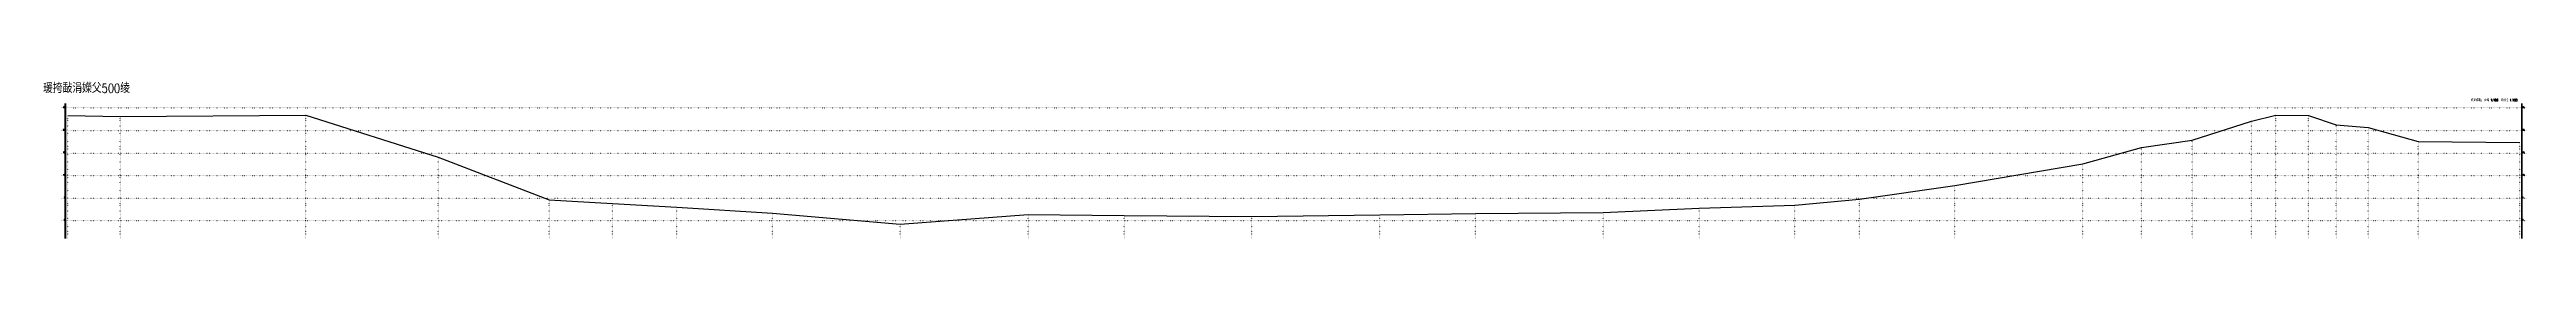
# Model space of a CAD drawing. Extents: x 391414 to 399140, y 3188456 to 3193760.
# Drawn here: x 391439 to 396921, y 3188491 to 3188838 of the extents above; entities that cross this region are included whole.
import ezdxf
from ezdxf.enums import TextEntityAlignment as Align

# ---------------------------------------------------------------- set-up
doc = ezdxf.new("R2010")
doc.units = 0
doc.linetypes.add('X4', pattern=[1.6, 0, -1.6])
for name, color, linetype in [('DLSS', 4, 'CONTINUOUS'), ('DMX', 1, 'CONTINUOUS'), ('zdm1', 2, 'CONTINUOUS'), ('ZDMT5', 3, 'CONTINUOUS')]:
    doc.layers.add(name, color=color, linetype=linetype)
doc.styles.add('HZ', font='rs.shx', dxfattribs={"width": 0.8, "bigfont": 'hztxt.shx'})

msp = doc.modelspace()

# ---------------------------------------------------------------- linework, layer by layer
at = {"layer": 'DMX', "linetype": 'Continuous', "flags": 128}
msp.add_lwpolyline([(391479.9, 3188764.6), (391595.6, 3188762.4), (392006.4, 3188765.4), (392299.8, 3188672.4), (392544.9, 3188577.1), (392685, 3188569.6), (392827.7, 3188561.1), (393039.2, 3188547.7), (393322, 3188523.3), (393604.8, 3188544.8), (393817.6, 3188542.6), (394100.4, 3188540.3), (394383.3, 3188543.9), (394594.7, 3188547), (394877.6, 3188549), (395090.3, 3188558.7), (395301.8, 3188565.6), (395444.5, 3188579.1), (395656, 3188609.4), (395938.8, 3188657.2), (396068.7, 3188693.4), (396181.1, 3188710), (396312.2, 3188751.8), (396365.8, 3188765.4), (396438.1, 3188764.4), (396499.6, 3188743.9), (396570.8, 3188738.3), (396681.5, 3188707), (396905.8, 3188704.7)], dxfattribs=at)
at = {"layer": 'zdm1', "linetype": 'X4'}
for p, q in [((391464.9, 3188781.4), (396920.8, 3188781.4)), ((391464.9, 3188731.4), (396920.8, 3188731.4)), ((391464.9, 3188681.4), (396920.8, 3188681.4)), ((391464.9, 3188631.4), (396920.8, 3188631.4)), ((391464.9, 3188581.4), (396920.8, 3188581.4)), ((391464.9, 3188531.4), (396920.8, 3188531.4))]:
    msp.add_line(p, q, dxfattribs=at)
at = {"layer": 'zdm1', "linetype": 'Continuous'}
for p, q in [((391474.4, 3188491.4), (391474.4, 3188791.4)), ((391475.4, 3188491.4), (391475.4, 3188791.4)), ((396910.3, 3188491.4), (396910.3, 3188791.4)), ((396911.3, 3188491.4), (396911.3, 3188791.4))]:
    msp.add_line(p, q, dxfattribs=at)
at = {"layer": 'zdm1', "linetype": 'Continuous', "const_width": 1, "flags": 128}
for points in [[(391474.9, 3188781.4), (391474.9, 3188791.4)], [(391474.9, 3188761.4), (391474.9, 3188771.4)], [(396910.8, 3188781.4), (396910.8, 3188791.4)], [(396910.8, 3188761.4), (396910.8, 3188771.4)], [(391474.9, 3188741.4), (391474.9, 3188751.4)], [(391474.9, 3188721.4), (391474.9, 3188731.4)], [(391474.9, 3188701.4), (391474.9, 3188711.4)], [(396910.8, 3188741.4), (396910.8, 3188751.4)], [(396910.8, 3188721.4), (396910.8, 3188731.4)], [(396910.8, 3188701.4), (396910.8, 3188711.4)], [(391474.9, 3188681.4), (391474.9, 3188691.4)], [(391474.9, 3188661.4), (391474.9, 3188671.4)], [(396910.8, 3188681.4), (396910.8, 3188691.4)], [(396910.8, 3188661.4), (396910.8, 3188671.4)], [(391474.9, 3188641.4), (391474.9, 3188651.4)], [(391474.9, 3188621.4), (391474.9, 3188631.4)], [(391474.9, 3188601.4), (391474.9, 3188611.4)], [(396910.8, 3188641.4), (396910.8, 3188651.4)], [(396910.8, 3188621.4), (396910.8, 3188631.4)], [(396910.8, 3188601.4), (396910.8, 3188611.4)], [(391474.9, 3188581.4), (391474.9, 3188591.4)], [(391474.9, 3188561.4), (391474.9, 3188571.4)], [(391474.9, 3188541.4), (391474.9, 3188551.4)], [(396910.8, 3188581.4), (396910.8, 3188591.4)], [(396910.8, 3188561.4), (396910.8, 3188571.4)], [(396910.8, 3188541.4), (396910.8, 3188551.4)], [(391474.9, 3188521.4), (391474.9, 3188531.4)], [(391474.9, 3188501.4), (391474.9, 3188511.4)], [(396910.8, 3188521.4), (396910.8, 3188531.4)], [(396910.8, 3188501.4), (396910.8, 3188511.4)]]:
    msp.add_lwpolyline(points, dxfattribs=at)
at = {"layer": 'ZDMT5', "linetype": 'X4'}
for p, q in [((391479.9, 3188491.4), (391479.9, 3188764.6)), ((392006.4, 3188491.4), (392006.4, 3188765.4)), ((396365.8, 3188491.4), (396365.8, 3188765.4)), ((396438.1, 3188491.4), (396438.1, 3188764.4)), ((391595.6, 3188491.4), (391595.6, 3188762.4)), ((396181.1, 3188491.4), (396181.1, 3188710)), ((396312.2, 3188491.4), (396312.2, 3188751.8)), ((396499.6, 3188491.4), (396499.6, 3188743.9)), ((396570.8, 3188491.4), (396570.8, 3188738.3)), ((392299.8, 3188491.4), (392299.8, 3188672.4)), ((395938.8, 3188491.4), (395938.8, 3188657.2)), ((396068.7, 3188491.4), (396068.7, 3188693.4)), ((396681.5, 3188491.4), (396681.5, 3188707)), ((396905.8, 3188491.4), (396905.8, 3188704.7)), ((395656, 3188491.4), (395656, 3188609.4)), ((392544.9, 3188491.4), (392544.9, 3188577.1)), ((392685, 3188491.4), (392685, 3188569.6)), ((392827.7, 3188491.4), (392827.7, 3188561.1)), ((393039.2, 3188491.4), (393039.2, 3188547.7)), ((393604.8, 3188491.4), (393604.8, 3188544.8)), ((394594.7, 3188491.4), (394594.7, 3188547)), ((394877.6, 3188491.4), (394877.6, 3188549)), ((395090.3, 3188491.4), (395090.3, 3188558.7)), ((395301.8, 3188491.4), (395301.8, 3188565.6)), ((395444.5, 3188491.4), (395444.5, 3188579.1)), ((393322, 3188491.4), (393322, 3188523.3)), ((393817.6, 3188491.4), (393817.6, 3188542.6)), ((394100.4, 3188491.4), (394100.4, 3188540.3)), ((394383.3, 3188491.4), (394383.3, 3188543.9))]:
    msp.add_line(p, q, dxfattribs=at)

# ---------------------------------------------------------------- texts
at = {"layer": 'DLSS', "linetype": 'Continuous', "style": 'HZ', "width": 0.8}
msp.add_text('瑗挎敮涓嬫父500绫', height=20, dxfattribs=at).set_placement((391521.3, 3188827.1), align=Align.MIDDLE)
at = {"layer": 'zdm1', "linetype": 'Continuous', "style": 'HZ', "width": 0.8}
for s, p in [('25', (391473.9, 3188781.4)), ('20', (391473.9, 3188731.4)), ('15', (391473.9, 3188681.4)), ('10', (391473.9, 3188631.4)), ('5', (391473.9, 3188581.4)), ('0', (391473.9, 3188531.4))]:
    msp.add_text(s, height=3, dxfattribs=at).set_placement(p, align=Align.RIGHT)
for s, p in [('25', (396911.8, 3188781.4)), ('20', (396911.8, 3188731.4)), ('15', (396911.8, 3188681.4)), ('10', (396911.8, 3188631.4)), ('5', (396911.8, 3188581.4)), ('0', (396911.8, 3188531.4))]:
    msp.add_text(s, height=3, dxfattribs=at).set_placement(p)
at = {"layer": 'ZDMT5', "linetype": 'Continuous', "style": 'HZ', "width": 0.8}
msp.add_text('姣斾緥灏:  妯鍚 1:100  绾靛悜 1:100', height=5, dxfattribs=at).set_placement((396900.8, 3188796.4), align=Align.RIGHT)

doc.saveas('drawing.dxf')
